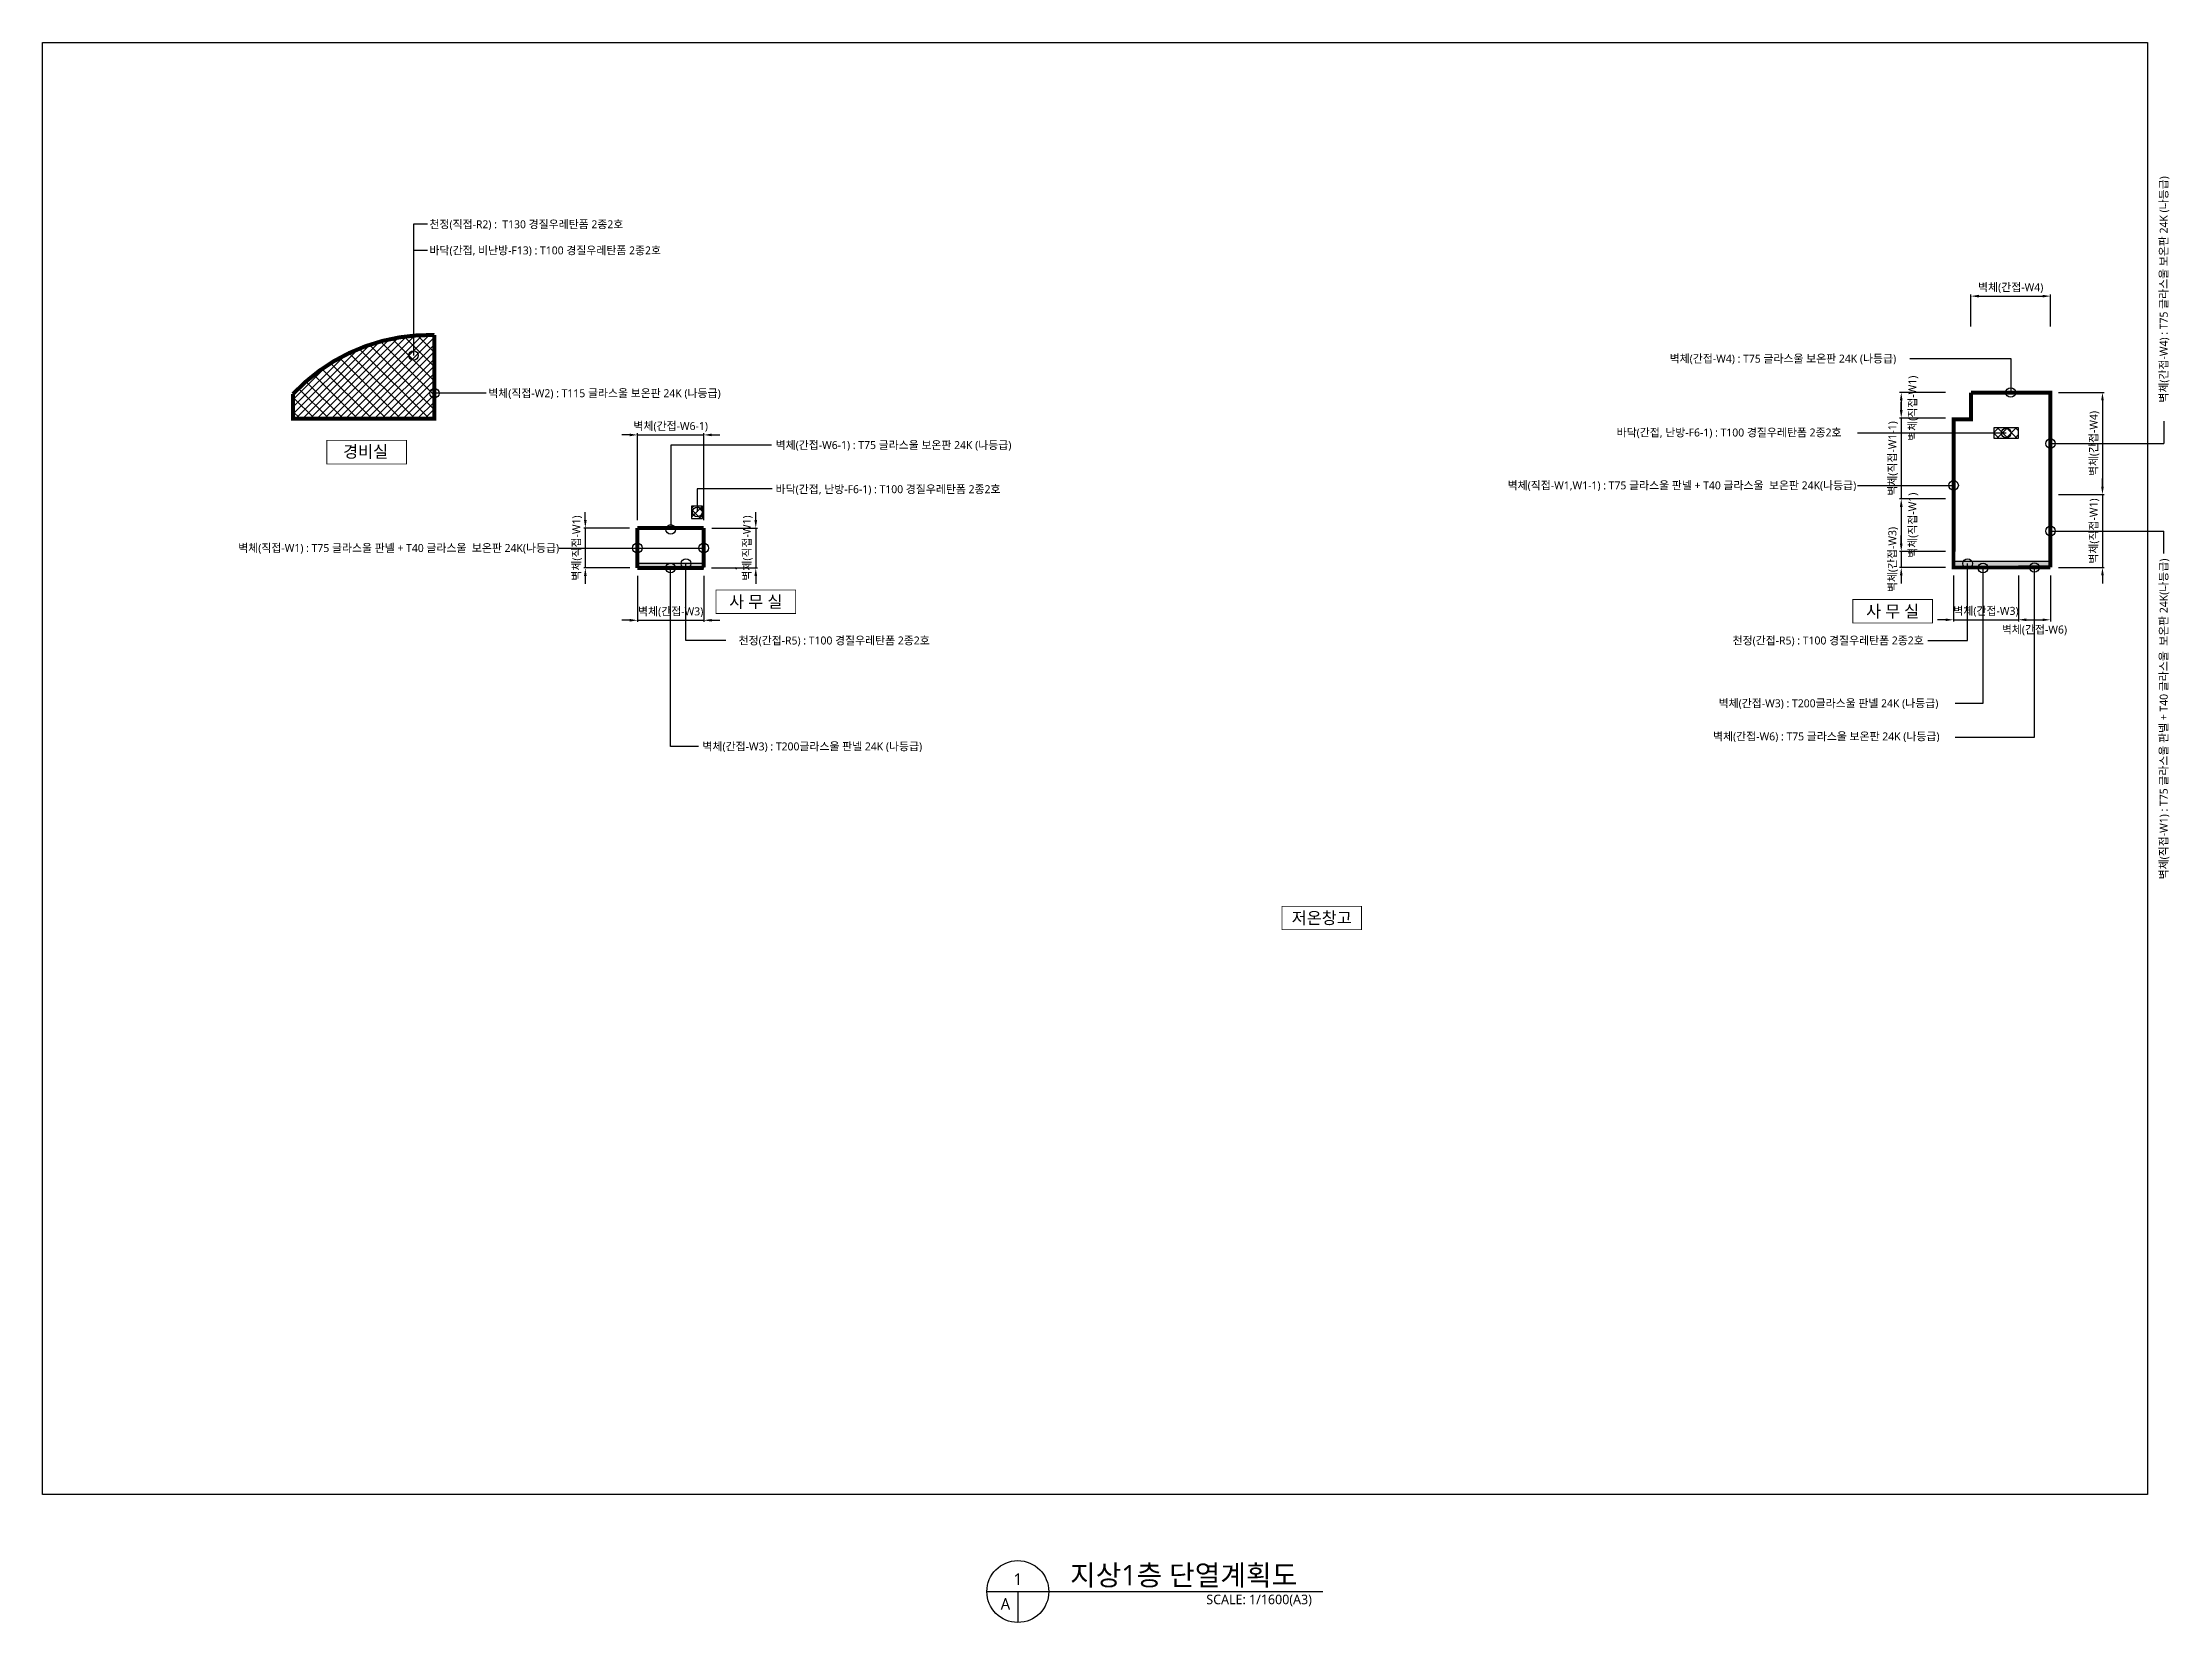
# Model space of a CAD drawing. Header units: millimetres. Extents: x -604407 to 1670407, y 506520 to 715041.
# Drawn here: x 52393 to 319080, y 516842 to 715041 of the extents above; entities that cross this region are included whole.
import ezdxf
from ezdxf.enums import TextEntityAlignment as Align

# ---------------------------------------------------------------- set-up
doc = ezdxf.new("R2010")
doc.units = ezdxf.units.MM
doc.header["$LTSCALE"] = 1000
doc.linetypes.add('HIDDEN2', pattern=[0.1875, 0.125, -0.0625])
doc.linetypes.add('PHANTOM', pattern=[63.5, 31.75, -6.35, 6.35, -6.35, 6.35, -6.35])
doc.layers.get('DEFPOINTS').update_dxf_attribs({"color": 161})
for name, color, linetype in [('DIM', 7, 'Continuous'), ('NDIM', 7, 'Continuous'), ('SASAC 도면번호', 6, 'Continuous'), ('SYM', 7, 'Continuous'), ('TEXT', 3, 'Continuous'), ('TEXT-주', 2, 'Continuous'), ('단멸바닥', 6, 'Continuous'), ('단열', 5, 'Continuous'), ('단열선', 4, 'Continuous')]:
    doc.layers.add(name, color=color, linetype=linetype)
doc.styles.add('TE', font='malgun_0.ttf')
doc.styles.add('나눔바른고딕', font='NanumBarunGothic.ttf')
doc.dimstyles.new('BA', dxfattribs={"dimscale": 500, "dimtxt": 3, "dimasz": 1, "dimexe": 1, "dimexo": 5, "dimgap": 0.9, "dimtad": 1, "dimdec": 0, "dimdsep": 46, "dimlunit": 6, "dimtxsty": 'TE', "dimblk": 'DDD', "dimcen": 2.5, "dimclrd": 256, "dimclre": 256, "dimclrt": 3, "dimazin": 2, "dimtfac": 1, "dimtdec": 0, "dimtix": 1, "dimtmove": 2, "dimatfit": 3, "dimldrblk": 'DDD', "dimfxl": 1, "dimtolj": 1, "dimtzin": 0, "dimarcsym": 2})

msp = doc.modelspace()

# ---------------------------------------------------------------- texts
at = {"layer": 'TEXT', "style": '나눔바른고딕'}
for s, p in [('벽체(간접-W4) : T75 글라스울 보온판 24K (나등급)', (318358.4, 698267.8)), ('벽체(직접-W1) : T75 글라스울 판넬 + T40 글라스울  보온판 24K(나등급)', (318358.4, 650304.4))]:
    msp.add_text(s, height=1000, rotation=90, dxfattribs=at).set_placement(p, align=Align.MIDDLE_RIGHT)
for s, p in [('천정(직접-R2) :  T130 경질우레탄폼 2종2호', (100906.3, 692237.5)), ('바닥(간접, 비난방-F13) : T100 경질우레탄폼 2종2호', (100906.3, 688962.3)), ('벽체(간접-W4) : T75 글라스울 보온판 24K (나등급)', (256415.9, 675384.4)), ('벽체(직접-W2) : T115 글라스울 보온판 24K (나등급)', (108279.8, 671047)), ('바닥(간접, 난방-F6-1) : T100 경질우레탄폼 2종2호', (249764.4, 666118.8)), ('벽체(간접-W6-1) : T75 글라스울 보온판 24K (나등급)', (144310.1, 664541.5)), ('바닥(간접, 난방-F6-1) : T100 경질우레탄폼 2종2호', (144311.5, 659005.9)), ('벽체(간접-W3) : T200글라스울 판넬 24K (나등급)', (262549.9, 632148.5)), ('벽체(간접-W3) : T200글라스울 판넬 24K (나등급)', (135135.7, 626740.3)), ('벽체(간접-W6) : T75 글라스울 보온판 24K (나등급)', (261852.1, 627995.1))]:
    msp.add_text(s, height=1000, dxfattribs=at).set_placement(p, align=Align.MIDDLE_LEFT)
for s, p in [('벽체(직접-W1,W1-1) : T75 글라스울 판넬 + T40 글라스울  보온판 24K(나등급)', (279808.1, 659485.5)), ('벽체(직접-W1) : T75 글라스울 판넬 + T40 글라스울  보온판 24K(나등급)', (117171.1, 651629.2)), ('천정(간접-R5) : T100 경질우레탄폼 2종2호', (163636.3, 640027.1)), ('천정(간접-R5) : T100 경질우레탄폼 2종2호', (288269.7, 640027.1))]:
    msp.add_text(s, height=1000, dxfattribs=at).set_placement(p, align=Align.MIDDLE_RIGHT)
for s, p in [('1', (174679.9, 522271.9)), ('A', (173128.4, 519168.8))]:
    msp.add_text(s, height=1440, dxfattribs=at).set_placement(p, align=Align.MIDDLE)
msp.add_text('지상1층 단열계획도', height=2560, dxfattribs=at).set_placement((181239.9, 521496.1))
msp.add_text('SCALE: 1/1600(A3)', height=1200, dxfattribs=at).set_placement((211555.4, 520332.5), align=Align.TOP_RIGHT)
at = {"layer": 'TEXT-주', "style": '나눔바른고딕'}
for s, p in [('경비실', (92907.8, 663724.1)), ('사 무 실', (141828.5, 644892.1)), ('사 무 실', (284370.9, 643693.2)), ('저온창고', (212783.9, 605217.7))]:
    msp.add_text(s, height=1500, dxfattribs=at).set_placement(p, align=Align.MIDDLE_CENTER)

# ---------------------------------------------------------------- blocks, each defined once
blk = doc.blocks.new('*D24')
at = {"layer": 'DEFPOINTS', "color": 0, "ltscale": 0.4, "transparency": 16777216}
for p in [(127011, 649123), (135298, 649123), (135298, 642562)]:
    blk.add_point(p, dxfattribs=at)
at = {"layer": 'NDIM', "lineweight": -2, "ltscale": 0.4, "transparency": 16777216}
for p, q in [((127011, 648123), (127011, 642362)), ((135298, 648123), (135298, 642362)), ((126011, 642562), (125011, 642562)), ((127011, 642562), (135298, 642562)), ((136298, 642562), (137298, 642562))]:
    blk.add_line(p, q, dxfattribs=at)
at = {"layer": 'NDIM', "ltscale": 0.4, "transparency": 16777216}
for points in [[(126011, 642728), (126011, 642395), (127011, 642562)], [(136298, 642728), (136298, 642395), (135298, 642562)]]:
    blk.add_solid(points, dxfattribs=at)
at = {"layer": 'NDIM', "color": 3, "ltscale": 0.4, "transparency": 16777216, "insert": (131154, 643569), "char_height": 1000, "attachment_point": 5, "style": 'TE'}
blk.add_mtext('\\A1;벽체(간접-W3)', dxfattribs=at)
blk = doc.blocks.new('DDD')
at = {"layer": 'DIM', "color": 0}
for p, q in [((-1, 0), (1, 0)), ((0, -1), (0, 1))]:
    blk.add_line(p, q, dxfattribs=at)
for radius in [0.6, 0.3]:
    blk.add_circle((0, 0), radius, dxfattribs=at)
blk = doc.blocks.new('*D25')
at = {"layer": 'DEFPOINTS', "color": 0, "ltscale": 0.4, "transparency": 16777216}
for p in [(126973, 654135), (120449, 649123), (127011, 649123)]:
    blk.add_point(p, dxfattribs=at)
at = {"layer": 'NDIM', "lineweight": -2, "ltscale": 0.4, "transparency": 16777216}
for p, q in [((120449, 655135), (120449, 656135)), ((125973, 654135), (120249, 654135)), ((120449, 654135), (120449, 649123)), ((126011, 649123), (120249, 649123)), ((120449, 648123), (120449, 647123))]:
    blk.add_line(p, q, dxfattribs=at)
at = {"layer": 'NDIM', "ltscale": 0.4, "transparency": 16777216}
for points in [[(120283, 655135), (120616, 655135), (120449, 654135)], [(120283, 648123), (120616, 648123), (120449, 649123)]]:
    blk.add_solid(points, dxfattribs=at)
at = {"layer": 'NDIM', "color": 3, "ltscale": 0.4, "transparency": 16777216, "insert": (119442, 651629), "char_height": 1000, "attachment_point": 5, "rotation": 90, "style": 'TE'}
blk.add_mtext('\\A1;벽체(직접-W1)', dxfattribs=at)
blk = doc.blocks.new('*D26')
at = {"layer": 'DEFPOINTS', "color": 0, "ltscale": 0.4, "transparency": 16777216}
for p in [(135298, 654135), (135261, 649123), (141822, 649123)]:
    blk.add_point(p, dxfattribs=at)
at = {"layer": 'NDIM', "lineweight": -2, "ltscale": 0.4, "transparency": 16777216}
for p, q in [((141822, 655135), (141822, 656135)), ((136298, 654135), (142022, 654135)), ((141822, 654135), (141822, 649123)), ((136261, 649123), (142022, 649123)), ((141822, 648123), (141822, 647123))]:
    blk.add_line(p, q, dxfattribs=at)
at = {"layer": 'NDIM', "ltscale": 0.4, "transparency": 16777216}
for points in [[(141655, 655135), (141989, 655135), (141822, 654135)], [(141655, 648123), (141989, 648123), (141822, 649123)]]:
    blk.add_solid(points, dxfattribs=at)
at = {"layer": 'NDIM', "color": 3, "ltscale": 0.4, "transparency": 16777216, "insert": (140814, 651629), "char_height": 1000, "attachment_point": 5, "rotation": 90, "style": 'TE'}
blk.add_mtext('\\A1;벽체(직접-W1)', dxfattribs=at)
blk = doc.blocks.new('*D27')
at = {"layer": 'DEFPOINTS', "color": 0, "ltscale": 0.4, "transparency": 16777216}
for p in [(135298, 665816), (127011, 654135), (135298, 654135)]:
    blk.add_point(p, dxfattribs=at)
at = {"layer": 'NDIM', "lineweight": -2, "ltscale": 0.4, "transparency": 16777216}
for p, q in [((126011, 665816), (125011, 665816)), ((127011, 655135), (127011, 666016)), ((127011, 665816), (135298, 665816)), ((135298, 655135), (135298, 666016)), ((136298, 665816), (137298, 665816))]:
    blk.add_line(p, q, dxfattribs=at)
at = {"layer": 'NDIM', "ltscale": 0.4, "transparency": 16777216}
for points in [[(126011, 665983), (126011, 665649), (127011, 665816)], [(136298, 665983), (136298, 665649), (135298, 665816)]]:
    blk.add_solid(points, dxfattribs=at)
at = {"layer": 'NDIM', "color": 3, "ltscale": 0.4, "transparency": 16777216, "insert": (131154, 666824), "char_height": 1000, "attachment_point": 5, "style": 'TE'}
blk.add_mtext('\\A1;벽체(간접-W6-1)', dxfattribs=at)
blk = doc.blocks.new('*D28')
at = {"layer": 'DEFPOINTS', "color": 0, "ltscale": 0.4, "transparency": 16777216}
for p in [(292011, 649185), (300136, 649185), (300136, 642624)]:
    blk.add_point(p, dxfattribs=at)
at = {"layer": 'NDIM', "lineweight": -2, "ltscale": 0.4, "transparency": 16777216}
for p, q in [((292011, 648185), (292011, 642424)), ((300136, 648185), (300136, 642424)), ((291011, 642624), (290011, 642624)), ((292011, 642624), (300136, 642624)), ((301136, 642624), (302136, 642624))]:
    blk.add_line(p, q, dxfattribs=at)
at = {"layer": 'NDIM', "ltscale": 0.4, "transparency": 16777216}
for points in [[(291011, 642791), (291011, 642457), (292011, 642624)], [(301136, 642791), (301136, 642457), (300136, 642624)]]:
    blk.add_solid(points, dxfattribs=at)
at = {"layer": 'NDIM', "color": 3, "ltscale": 0.4, "transparency": 16777216, "insert": (296073, 643632), "char_height": 1000, "attachment_point": 5, "style": 'TE'}
blk.add_mtext('\\A1;벽체(간접-W3)', dxfattribs=at)
blk = doc.blocks.new('*D29')
at = {"layer": 'DEFPOINTS', "color": 0, "ltscale": 0.4, "transparency": 16777216}
for p in [(292011, 651185), (285449, 649185), (292011, 649185)]:
    blk.add_point(p, dxfattribs=at)
at = {"layer": 'NDIM', "lineweight": -2, "ltscale": 0.4, "transparency": 16777216}
for p, q in [((291011, 651185), (285249, 651185)), ((285449, 652185), (285449, 653185)), ((285449, 651185), (285449, 649185)), ((291011, 649185), (285249, 649185)), ((285449, 648185), (285449, 647185))]:
    blk.add_line(p, q, dxfattribs=at)
at = {"layer": 'NDIM', "ltscale": 0.4, "transparency": 16777216}
for points in [[(285283, 652185), (285616, 652185), (285449, 651185)], [(285283, 648185), (285616, 648185), (285449, 649185)]]:
    blk.add_solid(points, dxfattribs=at)
at = {"layer": 'NDIM', "color": 3, "ltscale": 0.4, "transparency": 16777216, "insert": (284442, 650185), "char_height": 1000, "attachment_point": 5, "rotation": 90, "style": 'TE'}
blk.add_mtext('\\A1;벽체(간접-W3)', dxfattribs=at)
blk = doc.blocks.new('*D30')
at = {"layer": 'DEFPOINTS', "color": 0, "ltscale": 0.4, "transparency": 16777216}
for p in [(292011, 657790), (285449, 651185), (292011, 651185)]:
    blk.add_point(p, dxfattribs=at)
at = {"layer": 'NDIM', "lineweight": -2, "ltscale": 0.4, "transparency": 16777216}
for p, q in [((291011, 657790), (285249, 657790)), ((285449, 656790), (285449, 652185)), ((291011, 651185), (285249, 651185))]:
    blk.add_line(p, q, dxfattribs=at)
at = {"layer": 'NDIM', "ltscale": 0.4, "transparency": 16777216}
for points in [[(285283, 656790), (285616, 656790), (285449, 657790)], [(285283, 652185), (285616, 652185), (285449, 651185)]]:
    blk.add_solid(points, dxfattribs=at)
at = {"layer": 'NDIM', "color": 3, "ltscale": 0.4, "transparency": 16777216, "insert": (286969, 654488), "char_height": 1000, "attachment_point": 5, "rotation": 90, "style": 'TE'}
blk.add_mtext('\\A1;벽체(직접-W1)', dxfattribs=at)
blk = doc.blocks.new('*D31')
at = {"layer": 'DEFPOINTS', "color": 0, "ltscale": 0.4, "transparency": 16777216}
for p in [(292011, 667935), (285449, 657790), (292011, 657790)]:
    blk.add_point(p, dxfattribs=at)
at = {"layer": 'NDIM', "lineweight": -2, "ltscale": 0.4, "transparency": 16777216}
for p, q in [((285449, 668935), (285449, 669935)), ((291011, 667935), (285249, 667935)), ((285449, 667935), (285449, 657790)), ((291011, 657790), (285249, 657790)), ((285449, 656790), (285449, 655790))]:
    blk.add_line(p, q, dxfattribs=at)
at = {"layer": 'NDIM', "ltscale": 0.4, "transparency": 16777216}
for points in [[(285283, 668935), (285616, 668935), (285449, 667935)], [(285283, 656790), (285616, 656790), (285449, 657790)]]:
    blk.add_solid(points, dxfattribs=at)
at = {"layer": 'NDIM', "color": 3, "ltscale": 0.4, "transparency": 16777216, "insert": (284442, 662863), "char_height": 1000, "attachment_point": 5, "rotation": 90, "style": 'TE'}
blk.add_mtext('\\A1;벽체(직접-W1-1)', dxfattribs=at)
blk = doc.blocks.new('*D32')
at = {"layer": 'DEFPOINTS', "color": 0, "ltscale": 0.4, "transparency": 16777216}
for p in [(292011, 671135), (285449, 667935), (292011, 667935)]:
    blk.add_point(p, dxfattribs=at)
at = {"layer": 'NDIM', "lineweight": -2, "ltscale": 0.4, "transparency": 16777216}
for p, q in [((291011, 671135), (285249, 671135)), ((285449, 670135), (285449, 668935)), ((291011, 667935), (285249, 667935))]:
    blk.add_line(p, q, dxfattribs=at)
at = {"layer": 'NDIM', "ltscale": 0.4, "transparency": 16777216}
for points in [[(285283, 670135), (285616, 670135), (285449, 671135)], [(285283, 668935), (285616, 668935), (285449, 667935)]]:
    blk.add_solid(points, dxfattribs=at)
at = {"layer": 'NDIM', "color": 3, "ltscale": 0.4, "transparency": 16777216, "insert": (286969, 669162), "char_height": 1000, "attachment_point": 5, "rotation": 90, "style": 'TE'}
blk.add_mtext('\\A1;벽체(직접-W1)', dxfattribs=at)
blk = doc.blocks.new('*D33')
at = {"layer": 'DEFPOINTS', "color": 0, "ltscale": 0.4, "transparency": 16777216}
for p in [(300136, 649185), (304161, 649185), (304161, 642624)]:
    blk.add_point(p, dxfattribs=at)
at = {"layer": 'NDIM', "lineweight": -2, "ltscale": 0.4, "transparency": 16777216}
for p, q in [((300136, 648185), (300136, 642424)), ((304161, 648185), (304161, 642424)), ((301136, 642624), (303161, 642624))]:
    blk.add_line(p, q, dxfattribs=at)
at = {"layer": 'NDIM', "ltscale": 0.4, "transparency": 16777216}
for points in [[(301136, 642791), (301136, 642457), (300136, 642624)], [(303161, 642791), (303161, 642457), (304161, 642624)]]:
    blk.add_solid(points, dxfattribs=at)
at = {"layer": 'NDIM', "color": 3, "ltscale": 0.4, "transparency": 16777216, "insert": (302148, 641290), "char_height": 1000, "attachment_point": 5, "style": 'TE'}
blk.add_mtext('\\A1;벽체(간접-W6)', dxfattribs=at)
blk = doc.blocks.new('*D34')
at = {"layer": 'DEFPOINTS', "color": 0, "ltscale": 0.4, "transparency": 16777216}
for p in [(304161, 683226), (294186, 678435), (304161, 678435)]:
    blk.add_point(p, dxfattribs=at)
at = {"layer": 'NDIM', "lineweight": -2, "ltscale": 0.4, "transparency": 16777216}
for p, q in [((294186, 679435), (294186, 683426)), ((295186, 683226), (303161, 683226)), ((304161, 679435), (304161, 683426))]:
    blk.add_line(p, q, dxfattribs=at)
at = {"layer": 'NDIM', "ltscale": 0.4, "transparency": 16777216}
for points in [[(295186, 683393), (295186, 683060), (294186, 683226)], [(303161, 683393), (303161, 683060), (304161, 683226)]]:
    blk.add_solid(points, dxfattribs=at)
at = {"layer": 'NDIM', "color": 3, "ltscale": 0.4, "transparency": 16777216, "insert": (299173, 684234), "char_height": 1000, "attachment_point": 5, "style": 'TE'}
blk.add_mtext('\\A1;벽체(간접-W4)', dxfattribs=at)
blk = doc.blocks.new('*D35')
at = {"layer": 'DEFPOINTS', "color": 0, "ltscale": 0.4, "transparency": 16777216}
for p in [(304161, 658335), (304161, 649185), (310682, 649185)]:
    blk.add_point(p, dxfattribs=at)
at = {"layer": 'NDIM', "lineweight": -2, "ltscale": 0.4, "transparency": 16777216}
for p, q in [((310682, 659335), (310682, 660335)), ((305161, 658335), (310882, 658335)), ((310682, 658335), (310682, 649185)), ((305161, 649185), (310882, 649185)), ((310682, 648185), (310682, 647185))]:
    blk.add_line(p, q, dxfattribs=at)
at = {"layer": 'NDIM', "ltscale": 0.4, "transparency": 16777216}
for points in [[(310515, 659335), (310849, 659335), (310682, 658335)], [(310515, 648185), (310849, 648185), (310682, 649185)]]:
    blk.add_solid(points, dxfattribs=at)
at = {"layer": 'NDIM', "color": 3, "ltscale": 0.4, "transparency": 16777216, "insert": (309675, 653760), "char_height": 1000, "attachment_point": 5, "rotation": 90, "style": 'TE'}
blk.add_mtext('\\A1;벽체(직접-W1)', dxfattribs=at)
blk = doc.blocks.new('*D36')
at = {"layer": 'DEFPOINTS', "color": 0, "ltscale": 0.4, "transparency": 16777216}
for p in [(304161, 671135), (304161, 658335), (310682, 658335)]:
    blk.add_point(p, dxfattribs=at)
at = {"layer": 'NDIM', "lineweight": -2, "ltscale": 0.4, "transparency": 16777216}
for p, q in [((305161, 671135), (310882, 671135)), ((310682, 670135), (310682, 659335)), ((305161, 658335), (310882, 658335))]:
    blk.add_line(p, q, dxfattribs=at)
at = {"layer": 'NDIM', "ltscale": 0.4, "transparency": 16777216}
for points in [[(310515, 670135), (310849, 670135), (310682, 671135)], [(310515, 659335), (310849, 659335), (310682, 658335)]]:
    blk.add_solid(points, dxfattribs=at)
at = {"layer": 'NDIM', "color": 3, "ltscale": 0.4, "transparency": 16777216, "insert": (309675, 664735), "char_height": 1000, "attachment_point": 5, "rotation": 90, "style": 'TE'}
blk.add_mtext('\\A1;벽체(간접-W4)', dxfattribs=at)

# ---------------------------------------------------------------- dimensions: what is measured, and where the dimension line sits
at = {"layer": 'NDIM', "ltscale": 0.4}
for base, p1, p2, text, picture, middle in [((304160.7, 683226.4), (294185.7, 678435.5), (304160.7, 678435.5), '벽체(간접-W4)', '*D34', (299173.2, 684233.9)), ((135298.2, 665816.1), (127010.7, 654135.5), (135298.2, 654135.5), '벽체(간접-W6-1)', '*D27', (131154.4, 666823.6)), ((135298.2, 642561.6), (127010.7, 649123), (135298.2, 649123), '벽체(간접-W3)', '*D24', (131154.4, 643569.2)), ((300135.7, 642624.1), (292010.7, 649185.5), (300135.7, 649185.5), '벽체(간접-W3)', '*D28', (296073.2, 643631.7))]:
    dim = msp.add_linear_dim(base=base, p1=p1, p2=p2, text=text, dimstyle='BA', override={"dimscale": 200, "dimtxt": 5, "dimasz": 5, "dimgap": 1.5, "dimsah": 1}, dxfattribs=at)
    dim.commit()
    dim.dimension.update_dxf_attribs({"geometry": picture, "text_midpoint": middle})
for base, p1, p2, picture, middle in [((285449.3, 667935.5), (292010.7, 671135.5), (292010.7, 667935.5), '*D32', (286969, 669162)), ((285449.3, 651185.5), (292010.7, 657790.5), (292010.7, 651185.5), '*D30', (286969, 654488))]:
    dim = msp.add_linear_dim(base=base, p1=p1, p2=p2, angle=270, text='벽체(직접-W1)', dimstyle='BA', override={"dimscale": 200, "dimtxt": 5, "dimasz": 5, "dimgap": 1.5, "dimsah": 1}, dxfattribs=at)
    dim.commit()
    dim.dimension.update_dxf_attribs({"geometry": picture, "text_midpoint": middle, "dimtype": 160})
for base, p1, p2, text, picture, middle in [((285449.3, 657790.5), (292010.7, 667935.5), (292010.7, 657790.5), '벽체(직접-W1-1)', '*D31', (284441.8, 662863)), ((310682.1, 658335.5), (304160.7, 671135.5), (304160.7, 658335.5), '벽체(간접-W4)', '*D36', (309674.5, 664735.5)), ((310682.1, 649185.5), (304160.7, 658335.5), (304160.7, 649185.5), '벽체(직접-W1)', '*D35', (309674.5, 653760.5)), ((120449.3, 649123), (126973.2, 654135.5), (127010.7, 649123), '벽체(직접-W1)', '*D25', (119441.8, 651629.2)), ((141822, 649123), (135298.2, 654135.5), (135260.7, 649123), '벽체(직접-W1)', '*D26', (140814.5, 651629.2)), ((285449.3, 649185.5), (292010.7, 651185.5), (292010.7, 649185.5), '벽체(간접-W3)', '*D29', (284441.8, 650185.5))]:
    dim = msp.add_linear_dim(base=base, p1=p1, p2=p2, angle=270, text=text, dimstyle='BA', override={"dimscale": 200, "dimtxt": 5, "dimasz": 5, "dimgap": 1.5, "dimsah": 1}, dxfattribs=at)
    dim.commit()
    dim.dimension.update_dxf_attribs({"geometry": picture, "text_midpoint": middle})
dim = msp.add_linear_dim(base=(304160.7, 642624.1), p1=(300135.7, 649185.5), p2=(304160.7, 649185.5), text='벽체(간접-W6)', dimstyle='BA', override={"dimscale": 200, "dimtxt": 5, "dimasz": 5, "dimgap": 1.5, "dimsah": 1}, dxfattribs=at)
dim.commit()
dim.dimension.update_dxf_attribs({"geometry": '*D33', "text_midpoint": (302148.2, 641290.2), "dimtype": 160})

# ---------------------------------------------------------------- hatches: boundary and pattern name
at = {"layer": '단멸바닥'}
h = msp.add_hatch(dxfattribs=at)
h.set_pattern_fill('ANSI37', color=256, scale=400)
edge = h.paths.add_edge_path()
edge.add_line((101535.7, 667860.5), (101535.7, 678352.4))
edge.add_arc((100920.1, 654870), 23490.4, 88.498436, 136.838014)
edge.add_line((83785.7, 670939), (83785.7, 667860.5))
edge.add_line((83785.7, 667860.5), (101535.7, 667860.5))
h = msp.add_hatch(dxfattribs=at)
h.set_pattern_fill('ANSI37', color=256, scale=250)
h.set_pattern_definition([(45, (23124.8, 497699.8), (-561.266, 561.266), []), (135, (23124.8, 497699.8), (-561.266, -561.266), [])])
h.paths.add_polyline_path([(300160.7, 666690.5), (297060.7, 666690.5), (297060.7, 665415.5), (300160.7, 665415.5)])
h.paths.add_polyline_path([(133760.7, 655335.5), (135160.7, 655335.5), (135160.7, 656885.5), (133760.7, 656885.5)])
at = {"layer": '단열'}
h = msp.add_hatch(dxfattribs=at)
h.set_pattern_fill('ANSI31', color=256, scale=200, style=0)
edge = h.paths.add_edge_path()
edge.add_line((101535.7, 667860.5), (101535.7, 678352.4))
edge.add_arc((100920.1, 654870), 23490.4, 88.498436, 136.838014)
edge.add_line((83785.7, 670939), (83785.7, 667860.5))
edge.add_line((83785.7, 667860.5), (101535.7, 667860.5))
h = msp.add_hatch(dxfattribs=at)
h.set_pattern_fill('CROSS', color=256, scale=50, style=0)
h.set_pattern_definition([(0, (23124.8, 497699.83), (317.5, 317.5), [158.75, -476.25]), (90, (23204.16, 497620.45), (-317.5, 317.5), [158.75, -476.25])])
h.paths.add_polyline_path([(304060.7, 649935.5), (291973.2, 649935.5), (291973.2, 649335.5), (304060.7, 649335.5)])
h.paths.add_polyline_path([(135298.2, 649685.5), (126973.2, 649685.5), (126973.2, 649123), (135298.2, 649123)])

# ---------------------------------------------------------------- linework, layer by layer
for points in [[(286523.7, 675384.4), (299173.2, 675384.4), (299173.2, 671135.5)], [(108029.8, 671047), (101535.7, 671047)], [(143810.1, 664541.5), (131160.7, 664541.5), (131160.7, 653960.5)], [(143879.3, 659034.7), (134495, 659034.7), (134495, 656149.6)], [(292203.8, 627880), (302148.2, 627880), (302148.2, 649185.5)]]:
    msp.add_lwpolyline(points)
at = {"layer": 'DEFPOINTS'}
msp.add_lwpolyline([(52393, 715040.9), (316320.6, 715040.9), (316320.6, 532898), (52393, 532898)], close=True, dxfattribs=at)
at = {"layer": 'SASAC 도면번호'}
msp.add_line((139210.7, 649185.5), (139410.7, 648985.5), dxfattribs=at)
at = {"layer": 'SYM'}
for p, q in [((318358.4, 667547), (318358.4, 664735.5)), ((298610.7, 666053), (279978.4, 666053)), ((304160.7, 664735.5), (318358.4, 664735.5)), ((279978.4, 659485.5), (292010.7, 659485.5)), ((304160.7, 653760.5), (318358.4, 653760.5)), ((318358.4, 650948.9), (318358.4, 653760.5)), ((117184.3, 651629.2), (135298.2, 651629.2)), ((170801.2, 520720.4), (212912.4, 520720.4)), ((174679.9, 520720.4), (174679.9, 516841.6))]:
    msp.add_line(p, q, dxfattribs=at)
for points in [[(100648.3, 692269.7), (98906.3, 692269.7), (98906.3, 675783.1)], [(100656.3, 688962.3), (98906.3, 688962.3)], [(134635.7, 626740.3), (131135.7, 626740.3), (131135.7, 649123)], [(138069.8, 640027.1), (133069.8, 640027.1), (133069.8, 649685.5)], [(288769.7, 640027.1), (293769.7, 640027.1), (293769.7, 649685.5)], [(292203.8, 632148.5), (295703.8, 632148.5), (295703.8, 649185.5)]]:
    msp.add_lwpolyline(points, dxfattribs=at)
for centre, radius in [((98906.3, 675783.1), 600), ((101535.7, 671047), 600), ((299173.2, 671135.5), 600), ((298610.7, 666053), 600), ((304160.7, 664735.5), 600), ((292010.7, 659485.5), 600), ((134495, 656149.6), 600), ((131160.7, 653960.5), 600), ((304160.7, 653760.5), 600), ((126973.2, 651629.2), 600), ((135298.2, 651629.2), 600), ((131135.7, 649123), 600), ((133069.8, 649685.5), 600), ((293769.7, 649685.5), 600), ((295703.8, 649123), 600), ((302148.2, 649185.5), 600), ((174679.9, 520720.4), 3878.8)]:
    msp.add_circle(centre, radius, dxfattribs=at)
at = {"layer": 'TEXT-주', "const_width": 93.8}
for points in [[(88044.2, 662168), (98028.6, 662168), (98028.6, 665121.1), (88044.2, 665121.1)], [(136836.3, 643415.5), (146820.7, 643415.5), (146820.7, 646368.7), (136836.3, 646368.7)], [(279378.7, 642216.6), (289363.1, 642216.6), (289363.1, 645169.7), (279378.7, 645169.7)], [(207791.7, 603741.1), (217776.1, 603741.1), (217776.1, 606694.2), (207791.7, 606694.2)]]:
    msp.add_lwpolyline(points, close=True, dxfattribs=at)
at = {"layer": '단멸바닥'}
for points in [[(300160.7, 666690.5), (297060.7, 666690.5), (297060.7, 665415.5), (300160.7, 665415.5)], [(133760.7, 655335.5), (135160.7, 655335.5), (135160.7, 656885.5), (133760.7, 656885.5)]]:
    msp.add_lwpolyline(points, close=True, dxfattribs=at)
at = {"layer": '단열'}
for points in [[(135298.2, 649685.5), (126973.2, 649685.5), (126973.2, 649123), (135298.2, 649123)], [(304060.7, 649935.5), (291973.2, 649935.5), (291973.2, 649335.5), (304060.7, 649335.5)]]:
    msp.add_lwpolyline(points, close=True, dxfattribs=at)
at = {"layer": '단열선', "ltscale": 7, "const_width": 500}
msp.add_lwpolyline([(101535.7, 667860.5), (101535.7, 678352.4, 0.21410568), (83785.7, 670939), (83785.7, 667860.5)], format="xyb", close=True, dxfattribs=at)
for points in [[(292010.7, 651185.5), (292010.7, 667785.5), (294185.7, 667785.5), (294185.7, 671135.5)], [(304160.7, 658335.5), (304160.7, 649185.5)], [(126973.2, 654135.5), (126973.2, 649123)], [(135298.2, 649185.5), (135298.2, 654135.5)]]:
    msp.add_lwpolyline(points, dxfattribs=at)
at = {"layer": '단열선', "linetype": 'HIDDEN2', "ltscale": 10, "const_width": 500}
for points in [[(294185.7, 671135.5), (304160.7, 671135.5), (304160.7, 658335.5)], [(135298.2, 654135.5), (126973.2, 654135.5)], [(300135.7, 649185.5), (304160.7, 649185.5)]]:
    msp.add_lwpolyline(points, dxfattribs=at)
at = {"layer": '단열선', "const_width": 960}
msp.add_lwpolyline([(294285.7, 667785.5), (294279.4, 667785.5)], dxfattribs=at)
at = {"layer": '단열선', "linetype": 'PHANTOM', "ltscale": 0.05, "const_width": 480}
for points in [[(300135.7, 649185.5), (292010.7, 649185.5), (292010.7, 651185.5)], [(126973.2, 649123), (135298.2, 649123)]]:
    msp.add_lwpolyline(points, dxfattribs=at)

msp.set_redraw_order([(e.dxf.handle, doc.entitydb.next_handle()) for e in msp.query("TEXT MTEXT ATTDEF DIMENSION ARC_DIMENSION")])  # texts and dimensions are drawn at this point

doc.saveas('drawing.dxf')
